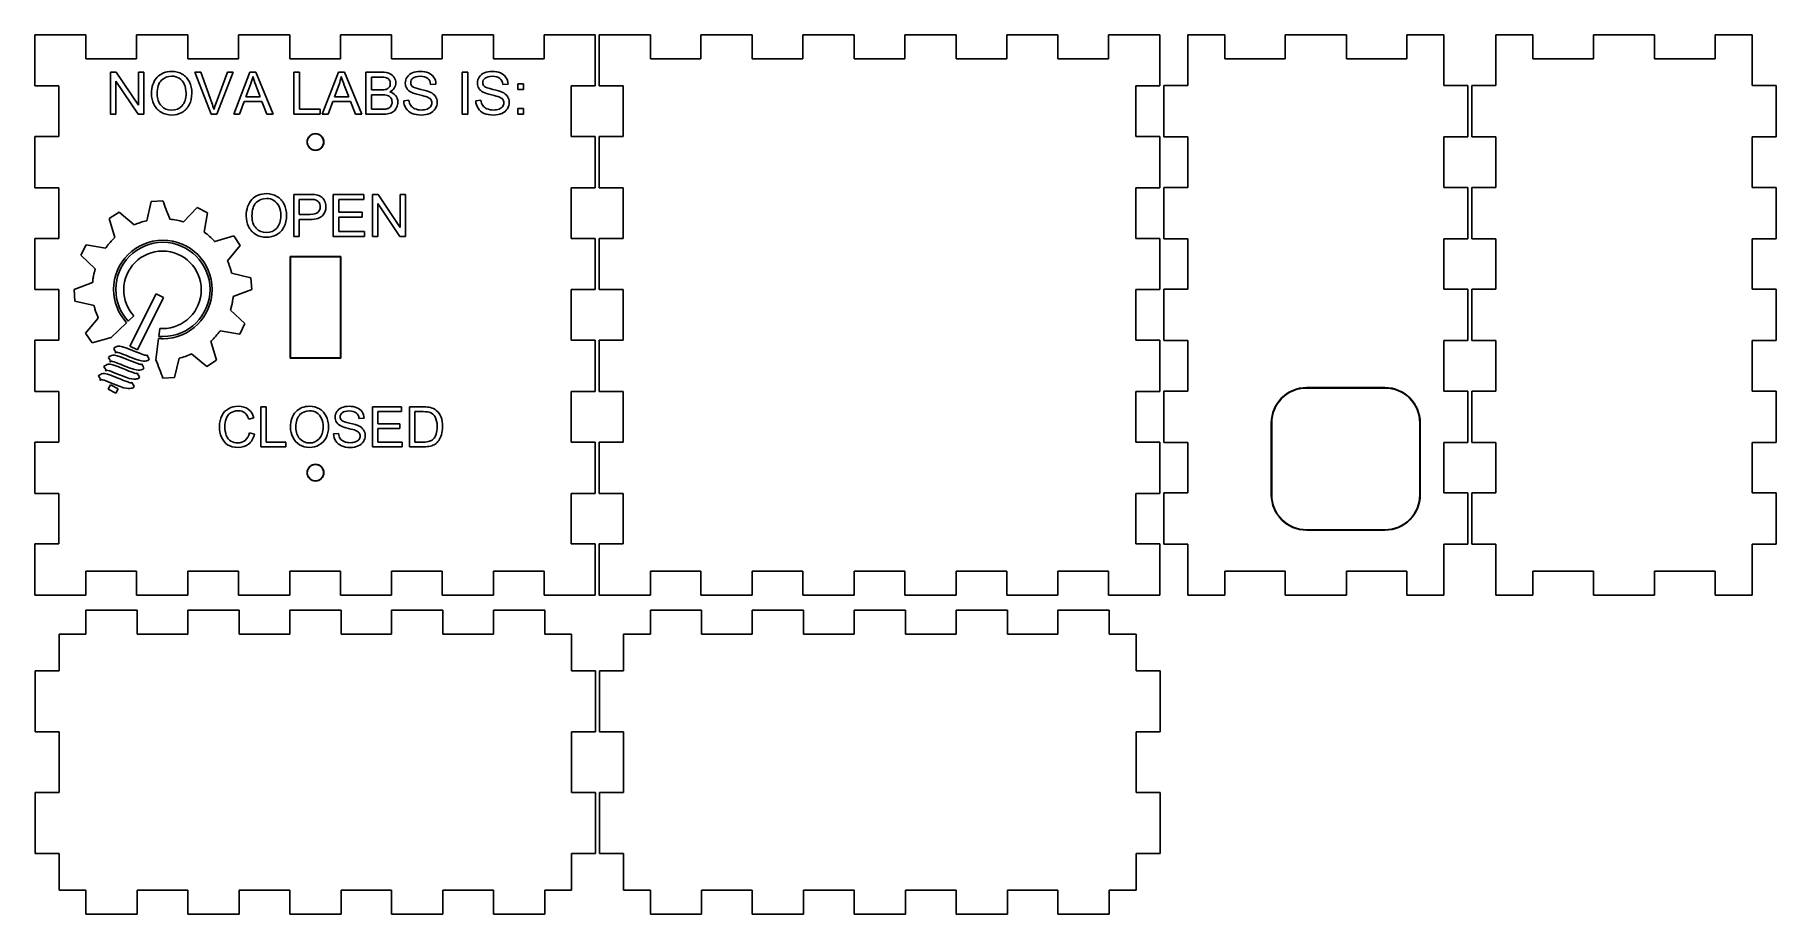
# Model space of a CAD drawing. Extents: x 30 to 465, y 50 to 270.
import ezdxf

# ---------------------------------------------------------------- set-up
doc = ezdxf.new("R2010")
doc.units = 0
doc.layers.add('cut', color=7, linetype='CONTINUOUS')
doc.layers.add('engrave', color=7, linetype='CONTINUOUS')

msp = doc.modelspace()

# ---------------------------------------------------------------- linework, layer by layer
at = {"layer": 'cut', "color": 5}
for p, q in [((30.370461, 270.219534), (43.142733, 270.219534)), ((30.370461, 257.447263), (30.370461, 270.219534)), ((43.142733, 270.219534), (43.142733, 264.219535)), ((55.780006, 264.219535), (55.780006, 270.219534)), ((55.780006, 270.219534), (68.597278, 270.219534)), ((68.597278, 270.219534), (68.597278, 264.219535)), ((81.234551, 264.219535), (81.234551, 270.219534)), ((81.234551, 270.219534), (94.051823, 270.219534)), ((94.051823, 270.219534), (94.051823, 264.219535)), ((106.689096, 264.219535), (106.689096, 270.219534)), ((106.689096, 270.219534), (119.506371, 270.219534)), ((119.506371, 270.219534), (119.506371, 264.219535)), ((132.143641, 264.219535), (132.143641, 270.219534)), ((132.143641, 270.219534), (144.960916, 270.219534)), ((144.960916, 270.219534), (144.960916, 264.219535)), ((157.598186, 264.219535), (157.598186, 270.219534)), ((157.598186, 270.219534), (170.37046, 270.219534)), ((170.37046, 270.219534), (170.37046, 257.447263)), ((171.370461, 270.219534), (184.142733, 270.219534)), ((171.370461, 257.447263), (171.370461, 270.219534)), ((184.142733, 270.219534), (184.142733, 264.219535)), ((196.780006, 264.219535), (196.780006, 270.219534)), ((196.780006, 270.219534), (209.597278, 270.219534)), ((209.597278, 270.219534), (209.597278, 264.219535)), ((222.234551, 264.219535), (222.234551, 270.219534)), ((222.234551, 270.219534), (235.051823, 270.219534)), ((235.051823, 270.219534), (235.051823, 264.219535)), ((247.689096, 264.219535), (247.689096, 270.219534)), ((247.689096, 270.219534), (260.506368, 270.219534)), ((260.506368, 270.219534), (260.506368, 264.219535)), ((273.143641, 264.219535), (273.143641, 270.219534)), ((273.143641, 270.219534), (285.960905, 270.219534)), ((285.960905, 270.219534), (285.960905, 264.219535)), ((298.598195, 264.219535), (298.598195, 270.219534)), ((298.598195, 270.219534), (311.370472, 270.219534)), ((311.370472, 270.219534), (311.370472, 257.447263)), ((318.370458, 270.219534), (327.615465, 270.219534)), ((318.370458, 257.53726), (318.370458, 270.219534)), ((327.615465, 270.219534), (327.615465, 264.219535)), ((342.725474, 264.219535), (342.725474, 270.219534)), ((342.725474, 270.219534), (358.015484, 270.219534)), ((358.015484, 270.219534), (358.015484, 264.219535)), ((373.125464, 264.219535), (373.125464, 270.219534)), ((373.125464, 270.219534), (382.370471, 270.219534)), ((382.370471, 270.219534), (382.370471, 257.53726)), ((395.370473, 270.219534), (404.615481, 270.219534)), ((395.370473, 257.53726), (395.370473, 270.219534)), ((404.615481, 270.219534), (404.615481, 264.219535)), ((419.725461, 264.219535), (419.725461, 270.219534)), ((419.725461, 270.219534), (435.015471, 270.219534)), ((435.015471, 270.219534), (435.015471, 264.219535)), ((450.125479, 264.219535), (450.125479, 270.219534)), ((450.125479, 270.219534), (459.370458, 270.219534)), ((459.370458, 270.219534), (459.370458, 257.53726)), ((43.142733, 264.219535), (55.780006, 264.219535)), ((68.597278, 264.219535), (81.234551, 264.219535)), ((94.051823, 264.219535), (106.689096, 264.219535)), ((119.506371, 264.219535), (132.143641, 264.219535)), ((144.960916, 264.219535), (157.598186, 264.219535)), ((184.142733, 264.219535), (196.780006, 264.219535)), ((209.597278, 264.219535), (222.234551, 264.219535)), ((235.051823, 264.219535), (247.689096, 264.219535)), ((260.506368, 264.219535), (273.143641, 264.219535)), ((285.960905, 264.219535), (298.598195, 264.219535)), ((327.615465, 264.219535), (342.725474, 264.219535)), ((358.015484, 264.219535), (373.125464, 264.219535)), ((404.615481, 264.219535), (419.725461, 264.219535)), ((435.015471, 264.219535), (450.125479, 264.219535)), ((36.37046, 257.447263), (30.370461, 257.447263)), ((36.37046, 244.809989), (36.37046, 257.447263)), ((170.37046, 257.447263), (164.370461, 257.447263)), ((164.370461, 257.447263), (164.370461, 244.809989)), ((177.370461, 257.447263), (171.370461, 257.447263)), ((177.370461, 244.809989), (177.370461, 257.447263)), ((311.370472, 257.447263), (305.370456, 257.447263)), ((305.370456, 257.447263), (305.370456, 244.809989)), ((312.37047, 244.719989), (312.37047, 257.53726)), ((312.37047, 257.53726), (318.370458, 257.53726)), ((382.370471, 257.53726), (388.370459, 257.53726)), ((388.370459, 257.53726), (388.370459, 244.719989)), ((389.370485, 244.719989), (389.370485, 257.53726)), ((389.370485, 257.53726), (395.370473, 257.53726)), ((459.370458, 257.53726), (465.370474, 257.53726)), ((465.370474, 257.53726), (465.370474, 244.719989)), ((30.370461, 231.992718), (30.370461, 244.809989)), ((30.370461, 244.809989), (36.37046, 244.809989)), ((100.479442, 245.535331), (100.479442, 245.535331)), ((100.479442, 245.477504), (100.479442, 245.477504)), ((164.370461, 244.809989), (170.37046, 244.809989)), ((170.37046, 244.809989), (170.37046, 231.992718)), ((171.370461, 231.992718), (171.370461, 244.809989)), ((171.370461, 244.809989), (177.370461, 244.809989)), ((305.370456, 244.809989), (311.370472, 244.809989)), ((311.370472, 244.809989), (311.370472, 231.992718)), ((318.370458, 244.719989), (312.37047, 244.719989)), ((318.370458, 232.082715), (318.370458, 244.719989)), ((388.370459, 244.719989), (382.370471, 244.719989)), ((382.370471, 244.719989), (382.370471, 232.082715)), ((395.370473, 244.719989), (389.370485, 244.719989)), ((395.370473, 232.082715), (395.370473, 244.719989)), ((465.370474, 244.719989), (459.370458, 244.719989)), ((459.370458, 244.719989), (459.370458, 232.082715)), ((36.37046, 231.992718), (30.370461, 231.992718)), ((36.37046, 219.355444), (36.37046, 231.992718)), ((170.37046, 231.992718), (164.370461, 231.992718)), ((164.370461, 231.992718), (164.370461, 219.355444)), ((177.370461, 231.992718), (171.370461, 231.992718)), ((177.370461, 219.355444), (177.370461, 231.992718)), ((311.370472, 231.992718), (305.370456, 231.992718)), ((305.370456, 231.992718), (305.370456, 219.355444)), ((312.37047, 219.265444), (312.37047, 232.082715)), ((312.37047, 232.082715), (318.370458, 232.082715)), ((382.370471, 232.082715), (388.370459, 232.082715)), ((388.370459, 232.082715), (388.370459, 219.265444)), ((389.370485, 219.265444), (389.370485, 232.082715)), ((389.370485, 232.082715), (395.370473, 232.082715)), ((459.370458, 232.082715), (465.370474, 232.082715)), ((465.370474, 232.082715), (465.370474, 219.265444)), ((30.370461, 206.538181), (30.370461, 219.355444)), ((30.370461, 219.355444), (36.37046, 219.355444)), ((164.370461, 219.355444), (170.37046, 219.355444)), ((170.37046, 219.355444), (170.37046, 206.538181)), ((171.370461, 206.538181), (171.370461, 219.355444)), ((171.370461, 219.355444), (177.370461, 219.355444)), ((305.370456, 219.355444), (311.370472, 219.355444)), ((311.370472, 219.355444), (311.370472, 206.538181)), ((318.370458, 219.265444), (312.37047, 219.265444)), ((318.370458, 206.628182), (318.370458, 219.265444)), ((388.370459, 219.265444), (382.370471, 219.265444)), ((382.370471, 219.265444), (382.370471, 206.628182)), ((395.370473, 219.265444), (389.370485, 219.265444)), ((395.370473, 206.628182), (395.370473, 219.265444)), ((465.370474, 219.265444), (459.370458, 219.265444)), ((459.370458, 219.265444), (459.370458, 206.628182)), ((94.12789, 214.812062), (94.12789, 214.76795)), ((94.171973, 214.812062), (94.12789, 214.812062)), ((94.12789, 214.812062), (94.12789, 214.812062)), ((94.12789, 214.76795), (94.12789, 189.464978)), ((106.783779, 214.812062), (94.171973, 214.812062)), ((94.216085, 214.723867), (106.739696, 214.723867)), ((94.216085, 189.509061), (94.216085, 214.723867)), ((94.216085, 214.723867), (94.216085, 214.723867)), ((106.739696, 214.723867), (106.739696, 189.509061)), ((106.82789, 214.812062), (106.783779, 214.812062)), ((106.82789, 214.76795), (106.82789, 214.812062)), ((106.82789, 189.464978), (106.82789, 214.76795)), ((36.37046, 206.538181), (30.370461, 206.538181)), ((36.37046, 193.900891), (36.37046, 206.538181)), ((170.37046, 206.538181), (164.370461, 206.538181)), ((164.370461, 206.538181), (164.370461, 193.900891)), ((177.370461, 206.538181), (171.370461, 206.538181)), ((177.370461, 193.900891), (177.370461, 206.538181)), ((311.370472, 206.538181), (305.370456, 206.538181)), ((305.370456, 206.538181), (305.370456, 193.900891)), ((312.37047, 193.81089), (312.37047, 206.628182)), ((312.37047, 206.628182), (318.370458, 206.628182)), ((382.370471, 206.628182), (388.370459, 206.628182)), ((388.370459, 206.628182), (388.370459, 193.81089)), ((389.370485, 193.81089), (389.370485, 206.628182)), ((389.370485, 206.628182), (395.370473, 206.628182)), ((459.370458, 206.628182), (465.370474, 206.628182)), ((465.370474, 206.628182), (465.370474, 193.81089)), ((30.370461, 181.083627), (30.370461, 193.900891)), ((30.370461, 193.900891), (36.37046, 193.900891)), ((164.370461, 193.900891), (170.37046, 193.900891)), ((170.37046, 193.900891), (170.37046, 181.083627)), ((171.370461, 181.083627), (171.370461, 193.900891)), ((171.370461, 193.900891), (177.370461, 193.900891)), ((305.370456, 193.900891), (311.370472, 193.900891)), ((311.370472, 193.900891), (311.370472, 181.083627)), ((318.370458, 193.81089), (312.37047, 193.81089)), ((318.370458, 181.173628), (318.370458, 193.81089)), ((388.370459, 193.81089), (382.370471, 193.81089)), ((382.370471, 193.81089), (382.370471, 181.173628)), ((395.370473, 193.81089), (389.370485, 193.81089)), ((395.370473, 181.173628), (395.370473, 193.81089)), ((465.370474, 193.81089), (459.370458, 193.81089)), ((459.370458, 193.81089), (459.370458, 181.173628)), ((94.12789, 189.464978), (94.12789, 189.412062)), ((94.12789, 189.412062), (94.171973, 189.412062)), ((94.171973, 189.412062), (106.783779, 189.412062)), ((106.739696, 189.509061), (94.216085, 189.509061)), ((106.783779, 189.412062), (106.82789, 189.412062)), ((106.82789, 189.412062), (106.82789, 189.464978)), ((36.37046, 181.083627), (30.370461, 181.083627)), ((36.37046, 168.446365), (36.37046, 181.083627)), ((170.37046, 181.083627), (164.370461, 181.083627)), ((164.370461, 181.083627), (164.370461, 168.446365)), ((177.370461, 181.083627), (171.370461, 181.083627)), ((177.370461, 168.446365), (177.370461, 181.083627)), ((311.370472, 181.083627), (305.370456, 181.083627)), ((305.370456, 181.083627), (305.370456, 168.446365)), ((312.37047, 168.356365), (312.37047, 181.173628)), ((312.37047, 181.173628), (318.370458, 181.173628)), ((367.619026, 182.053569), (348.083971, 182.053569)), ((348.083971, 182.053569), (348.083971, 182.053569)), ((348.083971, 181.947735), (367.619026, 181.947735)), ((348.083971, 181.947735), (348.083971, 181.947735)), ((382.370471, 181.173628), (388.370459, 181.173628)), ((388.370459, 181.173628), (388.370459, 168.356365)), ((389.370485, 168.356365), (389.370485, 181.173628)), ((389.370485, 181.173628), (395.370473, 181.173628)), ((459.370458, 181.173628), (465.370474, 181.173628)), ((465.370474, 181.173628), (465.370474, 168.356365)), ((339.255693, 173.216485), (339.255693, 155.260096)), ((339.352692, 155.260096), (339.352692, 173.216485)), ((376.350276, 173.216485), (376.350276, 155.260096)), ((376.456109, 155.260096), (376.456109, 173.216485)), ((30.370461, 155.629074), (30.370461, 168.446365)), ((30.370461, 168.446365), (36.37046, 168.446365)), ((164.370461, 168.446365), (170.37046, 168.446365)), ((170.37046, 168.446365), (170.37046, 155.629074)), ((171.370461, 155.629074), (171.370461, 168.446365)), ((171.370461, 168.446365), (177.370461, 168.446365)), ((305.370456, 168.446365), (311.370472, 168.446365)), ((311.370472, 168.446365), (311.370472, 155.629074)), ((318.370458, 168.356365), (312.37047, 168.356365)), ((318.370458, 155.719074), (318.370458, 168.356365)), ((388.370459, 168.356365), (382.370471, 168.356365)), ((382.370471, 168.356365), (382.370471, 155.719074)), ((395.370473, 168.356365), (389.370485, 168.356365)), ((395.370473, 155.719074), (395.370473, 168.356365)), ((465.370474, 168.356365), (459.370458, 168.356365)), ((459.370458, 168.356365), (459.370458, 155.719074)), ((100.479442, 162.885318), (100.479442, 162.885318)), ((100.479442, 162.82749), (100.479442, 162.82749)), ((36.37046, 155.629074), (30.370461, 155.629074)), ((36.37046, 142.991812), (36.37046, 155.629074)), ((170.37046, 155.629074), (164.370461, 155.629074)), ((164.370461, 155.629074), (164.370461, 142.991812)), ((177.370461, 155.629074), (171.370461, 155.629074)), ((177.370461, 142.991812), (177.370461, 155.629074)), ((311.370472, 155.629074), (305.370456, 155.629074)), ((305.370456, 155.629074), (305.370456, 142.991812)), ((312.37047, 142.901811), (312.37047, 155.719074)), ((312.37047, 155.719074), (318.370458, 155.719074)), ((382.370471, 155.719074), (388.370459, 155.719074)), ((388.370459, 155.719074), (388.370459, 142.901811)), ((389.370485, 142.901811), (389.370485, 155.719074)), ((389.370485, 155.719074), (395.370473, 155.719074)), ((459.370458, 155.719074), (465.370474, 155.719074)), ((465.370474, 155.719074), (465.370474, 142.901811)), ((367.619026, 146.528846), (348.083971, 146.528846)), ((348.083971, 146.431818), (367.619026, 146.431818)), ((30.370461, 130.219535), (30.370461, 142.991812)), ((30.370461, 142.991812), (36.37046, 142.991812)), ((164.370461, 142.991812), (170.37046, 142.991812)), ((170.37046, 142.991812), (170.37046, 130.219535)), ((171.370461, 130.219535), (171.370461, 142.991812)), ((171.370461, 142.991812), (177.370461, 142.991812)), ((305.370456, 142.991812), (311.370472, 142.991812)), ((311.370472, 142.991812), (311.370472, 130.219535)), ((318.370458, 142.901811), (312.37047, 142.901811)), ((318.370458, 130.219535), (318.370458, 142.901811)), ((388.370459, 142.901811), (382.370471, 142.901811)), ((382.370471, 142.901811), (382.370471, 130.219535)), ((395.370473, 142.901811), (389.370485, 142.901811)), ((395.370473, 130.219535), (395.370473, 142.901811)), ((465.370474, 142.901811), (459.370458, 142.901811)), ((459.370458, 142.901811), (459.370458, 130.219535)), ((55.780006, 136.219523), (43.142733, 136.219523)), ((43.142733, 136.219523), (43.142733, 130.219535)), ((55.780006, 130.219535), (55.780006, 136.219523)), ((81.234551, 136.219523), (68.597278, 136.219523)), ((68.597278, 136.219523), (68.597278, 130.219535)), ((81.234551, 130.219535), (81.234551, 136.219523)), ((106.689096, 136.219523), (94.051823, 136.219523)), ((94.051823, 136.219523), (94.051823, 130.219535)), ((106.689096, 130.219535), (106.689096, 136.219523)), ((132.143641, 136.219523), (119.506371, 136.219523)), ((119.506371, 136.219523), (119.506371, 130.219535)), ((132.143641, 130.219535), (132.143641, 136.219523)), ((157.598186, 136.219523), (144.960916, 136.219523)), ((144.960916, 136.219523), (144.960916, 130.219535)), ((157.598186, 130.219535), (157.598186, 136.219523)), ((196.780006, 136.219523), (184.142733, 136.219523)), ((184.142733, 136.219523), (184.142733, 130.219535)), ((196.780006, 130.219535), (196.780006, 136.219523)), ((222.234551, 136.219523), (209.597278, 136.219523)), ((209.597278, 136.219523), (209.597278, 130.219535)), ((222.234551, 130.219535), (222.234551, 136.219523)), ((247.689096, 136.219523), (235.051823, 136.219523)), ((235.051823, 136.219523), (235.051823, 130.219535)), ((247.689096, 130.219535), (247.689096, 136.219523)), ((273.143641, 136.219523), (260.506368, 136.219523)), ((260.506368, 136.219523), (260.506368, 130.219535)), ((273.143641, 130.219535), (273.143641, 136.219523)), ((298.598195, 136.219523), (285.960905, 136.219523)), ((285.960905, 136.219523), (285.960905, 130.219535)), ((298.598195, 130.219535), (298.598195, 136.219523)), ((342.725474, 136.219523), (327.615465, 136.219523)), ((327.615465, 136.219523), (327.615465, 130.219535)), ((342.725474, 130.219535), (342.725474, 136.219523)), ((373.125464, 136.219523), (358.015484, 136.219523)), ((358.015484, 136.219523), (358.015484, 130.219535)), ((373.125464, 130.219535), (373.125464, 136.219523)), ((419.725461, 136.219523), (404.615481, 136.219523)), ((404.615481, 136.219523), (404.615481, 130.219535)), ((419.725461, 130.219535), (419.725461, 136.219523)), ((450.125479, 136.219523), (435.015471, 136.219523)), ((435.015471, 136.219523), (435.015471, 130.219535)), ((450.125479, 130.219535), (450.125479, 136.219523)), ((43.142733, 130.219535), (30.370461, 130.219535)), ((43.133289, 120.458851), (43.133289, 126.458867)), ((43.133289, 126.458867), (55.950553, 126.458867)), ((68.597278, 130.219535), (55.780006, 130.219535)), ((55.950553, 126.458867), (55.950553, 120.458851)), ((68.587843, 120.458851), (68.587843, 126.458867)), ((68.587843, 126.458867), (81.405106, 126.458867)), ((94.051823, 130.219535), (81.234551, 130.219535)), ((81.405106, 126.458867), (81.405106, 120.458851)), ((94.042368, 120.458851), (94.042368, 126.458867)), ((94.042368, 126.458867), (106.85966, 126.458867)), ((119.506371, 130.219535), (106.689096, 130.219535)), ((106.85966, 126.458867), (106.85966, 120.458851)), ((119.496922, 120.458851), (119.496922, 126.458867)), ((119.496922, 126.458867), (132.314185, 126.458867)), ((144.960916, 130.219535), (132.143641, 130.219535)), ((132.314185, 126.458867), (132.314185, 120.458851)), ((144.951475, 120.458851), (144.951475, 126.458867)), ((144.951475, 126.458867), (157.768739, 126.458867)), ((170.37046, 130.219535), (157.598186, 130.219535)), ((157.768739, 126.458867), (157.768739, 120.458851)), ((184.142733, 130.219535), (171.370461, 130.219535)), ((184.13329, 120.458851), (184.13329, 126.458867)), ((184.13329, 126.458867), (196.950553, 126.458867)), ((209.597278, 130.219535), (196.780006, 130.219535)), ((196.950553, 126.458867), (196.950553, 120.458851)), ((209.587843, 120.458851), (209.587843, 126.458867)), ((209.587843, 126.458867), (222.405107, 126.458867)), ((235.051823, 130.219535), (222.234551, 130.219535)), ((222.405107, 126.458867), (222.405107, 120.458851)), ((235.042369, 120.458851), (235.042369, 126.458867)), ((235.042369, 126.458867), (247.85966, 126.458867)), ((260.506368, 130.219535), (247.689096, 130.219535)), ((247.85966, 126.458867), (247.85966, 120.458851)), ((260.496922, 120.458851), (260.496922, 126.458867)), ((260.496922, 126.458867), (273.314185, 126.458867)), ((285.960905, 130.219535), (273.143641, 130.219535)), ((273.314185, 126.458867), (273.314185, 120.458851)), ((285.951478, 120.458851), (285.951478, 126.458867)), ((285.951478, 126.458867), (298.768742, 126.458867)), ((311.370472, 130.219535), (298.598195, 130.219535)), ((298.768742, 126.458867), (298.768742, 120.458851)), ((327.615465, 130.219535), (318.370458, 130.219535)), ((358.015484, 130.219535), (342.725474, 130.219535)), ((382.370471, 130.219535), (373.125464, 130.219535)), ((404.615481, 130.219535), (395.370473, 130.219535)), ((435.015471, 130.219535), (419.725461, 130.219535)), ((459.370458, 130.219535), (450.125479, 130.219535)), ((36.451001, 120.458851), (43.133289, 120.458851)), ((36.451001, 111.303872), (36.451001, 120.458851)), ((55.950553, 120.458851), (68.587843, 120.458851)), ((81.405106, 120.458851), (94.042368, 120.458851)), ((106.85966, 120.458851), (119.496922, 120.458851)), ((132.314185, 120.458851), (144.951475, 120.458851)), ((157.768739, 120.458851), (164.450999, 120.458851)), ((164.450999, 120.458851), (164.450999, 111.303872)), ((177.451001, 120.458851), (184.13329, 120.458851)), ((177.451001, 111.303872), (177.451001, 120.458851)), ((196.950553, 120.458851), (209.587843, 120.458851)), ((222.405107, 120.458851), (235.042369, 120.458851)), ((247.85966, 120.458851), (260.496922, 120.458851)), ((273.314185, 120.458851), (285.951478, 120.458851)), ((298.768742, 120.458851), (305.451002, 120.458851)), ((305.451002, 120.458851), (305.451002, 111.303872)), ((30.451013, 96.013863), (30.451013, 111.303872)), ((30.451013, 111.303872), (36.451001, 111.303872)), ((164.450999, 111.303872), (170.451015, 111.303872)), ((170.451015, 111.303872), (170.451015, 96.013863)), ((171.451013, 96.013863), (171.451013, 111.303872)), ((171.451013, 111.303872), (177.451001, 111.303872)), ((305.451002, 111.303872), (311.451018, 111.303872)), ((311.451018, 111.303872), (311.451018, 96.013863)), ((36.451001, 96.013863), (30.451013, 96.013863)), ((36.451001, 80.903854), (36.451001, 96.013863)), ((170.451015, 96.013863), (164.450999, 96.013863)), ((164.450999, 96.013863), (164.450999, 80.903854)), ((177.451001, 96.013863), (171.451013, 96.013863)), ((177.451001, 80.903854), (177.451001, 96.013863)), ((311.451018, 96.013863), (305.451002, 96.013863)), ((305.451002, 96.013863), (305.451002, 80.903854)), ((30.451013, 65.613873), (30.451013, 80.903854)), ((30.451013, 80.903854), (36.451001, 80.903854)), ((164.450999, 80.903854), (170.451015, 80.903854)), ((170.451015, 80.903854), (170.451015, 65.613873)), ((171.451013, 65.613873), (171.451013, 80.903854)), ((171.451013, 80.903854), (177.451001, 80.903854)), ((305.451002, 80.903854), (311.451018, 80.903854)), ((311.451018, 80.903854), (311.451018, 65.613873)), ((36.451001, 65.613873), (30.451013, 65.613873)), ((36.451001, 56.458866), (36.451001, 65.613873)), ((170.451015, 65.613873), (164.450999, 65.613873)), ((164.450999, 65.613873), (164.450999, 56.458866)), ((177.451001, 65.613873), (171.451013, 65.613873)), ((177.451001, 56.458866), (177.451001, 65.613873)), ((311.451018, 65.613873), (305.451002, 65.613873)), ((305.451002, 65.613873), (305.451002, 56.458866)), ((43.133289, 56.458866), (36.451001, 56.458866)), ((43.133289, 50.45885), (43.133289, 56.458866)), ((68.587843, 56.458866), (55.950553, 56.458866)), ((55.950553, 56.458866), (55.950553, 50.45885)), ((68.587843, 50.45885), (68.587843, 56.458866)), ((94.042368, 56.458866), (81.405106, 56.458866)), ((81.405106, 56.458866), (81.405106, 50.45885)), ((94.042368, 50.45885), (94.042368, 56.458866)), ((119.496922, 56.458866), (106.85966, 56.458866)), ((106.85966, 56.458866), (106.85966, 50.45885)), ((119.496922, 50.45885), (119.496922, 56.458866)), ((144.951475, 56.458866), (132.314185, 56.458866)), ((132.314185, 56.458866), (132.314185, 50.45885)), ((144.951475, 50.45885), (144.951475, 56.458866)), ((164.450999, 56.458866), (157.768739, 56.458866)), ((157.768739, 56.458866), (157.768739, 50.45885)), ((184.13329, 56.458866), (177.451001, 56.458866)), ((184.13329, 50.45885), (184.13329, 56.458866)), ((209.587843, 56.458866), (196.950553, 56.458866)), ((196.950553, 56.458866), (196.950553, 50.45885)), ((209.587843, 50.45885), (209.587843, 56.458866)), ((235.042369, 56.458866), (222.405107, 56.458866)), ((222.405107, 56.458866), (222.405107, 50.45885)), ((235.042369, 50.45885), (235.042369, 56.458866)), ((260.496922, 56.458866), (247.85966, 56.458866)), ((247.85966, 56.458866), (247.85966, 50.45885)), ((260.496922, 50.45885), (260.496922, 56.458866)), ((285.951478, 56.458866), (273.314185, 56.458866)), ((273.314185, 56.458866), (273.314185, 50.45885)), ((285.951478, 50.45885), (285.951478, 56.458866)), ((305.451002, 56.458866), (298.768742, 56.458866)), ((298.768742, 56.458866), (298.768742, 50.45885)), ((55.950553, 50.45885), (43.133289, 50.45885)), ((81.405106, 50.45885), (68.587843, 50.45885)), ((106.85966, 50.45885), (94.042368, 50.45885)), ((132.314185, 50.45885), (119.496922, 50.45885)), ((157.768739, 50.45885), (144.951475, 50.45885)), ((196.950553, 50.45885), (184.13329, 50.45885)), ((222.405107, 50.45885), (209.587843, 50.45885)), ((247.85966, 50.45885), (235.042369, 50.45885)), ((273.314185, 50.45885), (260.496922, 50.45885)), ((298.768742, 50.45885), (285.951478, 50.45885))]:
    msp.add_line(p, q, dxfattribs=at)
for points in [[(100.479442, 245.535331), (99.322501, 245.535331), (98.3816, 244.594459), (98.3816, 243.437517)], [(98.439455, 243.437517), (98.439455, 244.562257), (99.354702, 245.477504), (100.479442, 245.477504)], [(102.572035, 243.437517), (102.572035, 244.594459), (101.636412, 245.535331), (100.479442, 245.535331)], [(100.479442, 245.477504), (101.604183, 245.477504), (102.51418, 244.562257), (102.51418, 243.437517)], [(98.3816, 243.437517), (98.3816, 242.280547), (99.322501, 241.344924), (100.479442, 241.344924)], [(100.479442, 241.402751), (99.354702, 241.402751), (98.439455, 242.312777), (98.439455, 243.437517)], [(100.479442, 241.344924), (101.636412, 241.344924), (102.572035, 242.280547), (102.572035, 243.437517)], [(102.51418, 243.437517), (102.51418, 242.312777), (101.604183, 241.402751), (100.479442, 241.402751)], [(348.083971, 182.053569), (343.192918, 182.053569), (339.255693, 178.107509), (339.255693, 173.216485)], [(339.352692, 173.216485), (339.352692, 178.054452), (343.246004, 181.947735), (348.083971, 181.947735)], [(376.456109, 173.216485), (376.456109, 178.107509), (372.51005, 182.053569), (367.619026, 182.053569)], [(367.619026, 181.947735), (372.456992, 181.947735), (376.350276, 178.054452), (376.350276, 173.216485)], [(100.479442, 162.885318), (99.322501, 162.885318), (98.3816, 161.944445), (98.3816, 160.787475)], [(98.439455, 160.787475), (98.439455, 161.912244), (99.354702, 162.82749), (100.479442, 162.82749)], [(102.572035, 160.787475), (102.572035, 161.944445), (101.636412, 162.885318), (100.479442, 162.885318)], [(100.479442, 162.82749), (101.604183, 162.82749), (102.51418, 161.912244), (102.51418, 160.787475)], [(98.3816, 160.787475), (98.3816, 159.630533), (99.322501, 158.69491), (100.479442, 158.69491)], [(100.479442, 158.752738), (99.354702, 158.752738), (98.439455, 159.662763), (98.439455, 160.787475)], [(100.479442, 158.69491), (101.636412, 158.69491), (102.572035, 159.630533), (102.572035, 160.787475)], [(102.51418, 160.787475), (102.51418, 159.662763), (101.604183, 158.752738), (100.479442, 158.752738)], [(339.255693, 155.260096), (339.255693, 150.369044), (343.192918, 146.431818), (348.083971, 146.431818)], [(348.083971, 146.528846), (343.246004, 146.528846), (339.352692, 150.42213), (339.352692, 155.260096)], [(367.619026, 146.431818), (372.51005, 146.431818), (376.456109, 150.369044), (376.456109, 155.260096)], [(376.350276, 155.260096), (376.350276, 150.42213), (372.456992, 146.528846), (367.619026, 146.528846)]]:
    msp.add_open_spline(points, degree=3, dxfattribs=at)
at = {"layer": 'engrave', "color": 1}
for p, q in [((49.284918, 250.358196), (49.284918, 260.895296)), ((49.284918, 260.895296), (50.715263, 260.895296)), ((56.156315, 250.358196), (50.621822, 258.638373)), ((50.621822, 258.638373), (50.621822, 250.358196)), ((50.715263, 260.895296), (56.249753, 252.622307)), ((56.249753, 252.622307), (56.249753, 260.895296)), ((56.249753, 260.895296), (57.586657, 260.895296)), ((57.586657, 260.895296), (57.586657, 250.358196)), ((74.391387, 250.358196), (70.3088, 260.895296)), ((70.3088, 260.895296), (71.818209, 260.895296)), ((71.818209, 260.895296), (74.556705, 253.240447)), ((75.677976, 253.240447), (78.524289, 260.895296)), ((79.947443, 260.895296), (75.821732, 250.358196)), ((78.524289, 260.895296), (79.947443, 260.895296)), ((80.05526, 250.358196), (84.101906, 260.895296)), ((84.252847, 257.775854), (83.095637, 254.685165)), ((84.101906, 260.895296), (85.604127, 260.895296)), ((86.667899, 254.685165), (85.568189, 257.603351)), ((85.604127, 260.895296), (89.916717, 250.358196)), ((95.070261, 250.358196), (95.070261, 260.895296)), ((95.070261, 260.895296), (96.464668, 260.895296)), ((96.464668, 260.895296), (96.464668, 251.601661)), ((102.164478, 250.358196), (106.211127, 260.895296)), ((106.362068, 257.775854), (105.204855, 254.685165)), ((106.211127, 260.895296), (107.713345, 260.895296)), ((108.777117, 254.685165), (107.677407, 257.603351)), ((107.713345, 260.895296), (112.025938, 250.358196)), ((113.096895, 250.358196), (113.096895, 260.895296)), ((113.096895, 260.895296), (117.050106, 260.895296)), ((116.597283, 259.65183), (114.491302, 259.65183)), ((114.491302, 259.65183), (114.491302, 256.4677)), ((130.584454, 257.926795), (129.24755, 257.826169)), ((137.13959, 250.358196), (137.13959, 260.895296)), ((137.13959, 260.895296), (138.533993, 260.895296)), ((138.533993, 260.895296), (138.533993, 250.358196)), ((148.582338, 257.926795), (147.245434, 257.826169)), ((151.011763, 256.518015), (151.011763, 257.991483)), ((151.011763, 257.991483), (152.485231, 257.991483)), ((152.485231, 257.991483), (152.485231, 256.518015)), ((59.512948, 255.490181), (59.512948, 255.490181)), ((60.950478, 255.46862), (60.950478, 255.46862)), ((82.693126, 253.549514), (81.535916, 250.358196)), ((87.099157, 253.549514), (82.693126, 253.549514)), ((83.095637, 254.685165), (86.667899, 254.685165)), ((88.328246, 250.358196), (87.099157, 253.549514)), ((104.802347, 253.549514), (103.645135, 250.358196)), ((109.208378, 253.549514), (104.802347, 253.549514)), ((105.204855, 254.685165), (108.777117, 254.685165)), ((110.437464, 250.358196), (109.208378, 253.549514)), ((114.491302, 256.4677), (116.769786, 256.4677)), ((116.927915, 255.224238), (114.491302, 255.224238)), ((114.491302, 255.224238), (114.491302, 251.601661)), ((122.51272, 253.743581), (123.828059, 253.858584)), ((122.51272, 253.743581), (122.51272, 253.743581)), ((140.510604, 253.743581), (141.825946, 253.858584)), ((140.510604, 253.743581), (140.510604, 253.743581)), ((152.485231, 256.518015), (151.011763, 256.518015)), ((50.621822, 250.358196), (49.284918, 250.358196)), ((57.586657, 250.358196), (56.156315, 250.358196)), ((75.821732, 250.358196), (74.391387, 250.358196)), ((81.535916, 250.358196), (80.05526, 250.358196)), ((89.916717, 250.358196), (88.328246, 250.358196)), ((101.65415, 250.358196), (95.070261, 250.358196)), ((96.464668, 251.601661), (101.65415, 251.601661)), ((101.65415, 251.601661), (101.65415, 250.358196)), ((103.645135, 250.358196), (102.164478, 250.358196)), ((112.025938, 250.358196), (110.437464, 250.358196)), ((117.114794, 250.358196), (113.096895, 250.358196)), ((114.491302, 251.601661), (117.114794, 251.601661)), ((138.533993, 250.358196), (137.13959, 250.358196)), ((151.011763, 250.358196), (151.011763, 251.831667)), ((151.011763, 251.831667), (152.485231, 251.831667)), ((152.485231, 250.358196), (151.011763, 250.358196)), ((152.485231, 251.831667), (152.485231, 250.358196)), ((59.443731, 228.577659), (58.32343, 223.768285)), ((62.352008, 228.770043), (59.443731, 228.577659)), ((63.212065, 226.518108), (63.178135, 226.597301)), ((63.981598, 224.481154), (63.212065, 226.518108)), ((70.895786, 227.06126), (67.512218, 223.473976)), ((73.50989, 225.771241), (70.895786, 227.06126)), ((95.04161, 219.800368), (95.04161, 230.337467)), ((95.04161, 230.337467), (99.016383, 230.337467)), ((99.131382, 229.094002), (96.436013, 229.094002)), ((96.436013, 229.094002), (96.436013, 225.327673)), ((104.903067, 219.800368), (104.903067, 230.337467)), ((104.903067, 230.337467), (112.52198, 230.337467)), ((112.52198, 229.094002), (106.297473, 229.094002)), ((106.297473, 229.094002), (106.297473, 225.866746)), ((112.52198, 230.337467), (112.52198, 229.094002)), ((114.69265, 219.800368), (114.69265, 230.337467)), ((114.69265, 230.337467), (116.122995, 230.337467)), ((121.564047, 219.800368), (116.029554, 228.080545)), ((116.029554, 228.080545), (116.029554, 219.800368)), ((116.122995, 230.337467), (121.657485, 222.064478)), ((121.657485, 222.064478), (121.657485, 230.337467)), ((121.657485, 230.337467), (122.994389, 230.337467)), ((122.994389, 230.337467), (122.994389, 219.800368)), ((51.420507, 225.884364), (48.976189, 224.277439)), ((48.976189, 224.277439), (50.379398, 219.547257)), ((55.211438, 222.727109), (51.420507, 225.884364)), ((63.981598, 224.458625), (63.981598, 224.481154)), ((64.094788, 224.153051), (63.992863, 224.413294)), ((72.695095, 220.893871), (73.50989, 225.771241)), ((83.174795, 224.932353), (83.174795, 224.932353)), ((84.612325, 224.910791), (84.612325, 224.910791)), ((96.436013, 225.327673), (99.160135, 225.327673)), ((99.138571, 224.08421), (96.436013, 224.08421)), ((96.436013, 224.08421), (96.436013, 219.800368)), ((106.297473, 225.866746), (112.126657, 225.866746)), ((112.126657, 224.630471), (106.297473, 224.630471)), ((106.297473, 224.630471), (106.297473, 221.043833)), ((112.126657, 225.866746), (112.126657, 224.630471)), ((43.182234, 217.736616), (41.892147, 215.12258)), ((48.059536, 216.921889), (43.182234, 217.736616)), ((80.050712, 219.977353), (75.32053, 218.574008)), ((78.500383, 213.742036), (81.657637, 217.533036)), ((80.050712, 219.965953), (80.050712, 219.977353)), ((81.657637, 217.544301), (80.050712, 219.965953)), ((81.657637, 217.533036), (81.657637, 217.544301)), ((96.436013, 219.800368), (95.04161, 219.800368)), ((112.766359, 219.800368), (104.903067, 219.800368)), ((106.297473, 221.043833), (112.766359, 221.043833)), ((112.766359, 221.043833), (112.766359, 219.800368)), ((116.029554, 219.800368), (114.69265, 219.800368)), ((122.994389, 219.800368), (121.564047, 219.800368)), ((41.892147, 215.12258), (45.479431, 211.738945)), ((84.350933, 209.509743), (79.541423, 210.629909)), ((84.543248, 206.601399), (84.350933, 209.509743)), ((44.800424, 208.321583), (40.183432, 206.578734)), ((40.183432, 206.578734), (40.375815, 203.670458)), ((60.642594, 205.522283), (54.098039, 192.441248)), ((56.007348, 191.48605), (62.551835, 204.566271)), ((62.551835, 204.566271), (60.642594, 205.522283)), ((62.551835, 204.566271), (62.551835, 204.566271)), ((79.926189, 204.858686), (84.543248, 206.601399)), ((40.375815, 203.670458), (45.18519, 202.550225)), ((82.834533, 198.05762), (79.24725, 201.441188)), ((46.226298, 199.438232), (43.069043, 195.647233)), ((49.406218, 194.606125), (53.293036, 198.265136)), ((53.695059, 198.634763), (55.112994, 199.975609)), ((61.575302, 196.838441), (61.333517, 194.866497)), ((76.667144, 196.258312), (81.544447, 195.443585)), ((81.544447, 195.443585), (82.834533, 198.05762)), ((43.069043, 195.647233), (43.069043, 195.635968)), ((43.069043, 195.635968), (44.675968, 193.214248)), ((44.675968, 193.202983), (49.406218, 194.606125)), ((44.675968, 193.214248), (44.675968, 193.202983)), ((50.236546, 192.053638), (50.074022, 191.752408)), ((54.098039, 192.441248), (56.007348, 191.48605)), ((61.273509, 194.326541), (60.63196, 189.027218)), ((75.750559, 188.90283), (74.34735, 193.632944)), ((47.797651, 187.53632), (47.634651, 187.235021)), ((48.915529, 189.808042), (48.753004, 189.506812)), ((49.179138, 188.420692), (49.165498, 188.395312)), ((49.178962, 188.420712), (49.319703, 188.679598)), ((50.499993, 190.665908), (50.485878, 190.639375)), ((50.499979, 190.665901), (50.640381, 190.926551)), ((57.143012, 188.004187), (57.041154, 187.82843)), ((58.463487, 190.248698), (58.362647, 190.074637)), ((58.744224, 188.874872), (58.956082, 189.266628)), ((58.956082, 189.266628), (58.956082, 189.266628)), ((60.63196, 189.027218), (60.63196, 189.015953)), ((65.282949, 184.602542), (66.40325, 189.411984)), ((69.515242, 190.453092), (73.306174, 187.295905)), ((73.306174, 187.295905), (75.750559, 188.90283)), ((46.429647, 185.203761), (46.266783, 184.902802)), ((46.692408, 183.816818), (46.678768, 183.790895)), ((46.692266, 183.816838), (46.83355, 184.076335)), ((48.061172, 186.148976), (48.047192, 186.122443)), ((48.061151, 186.14899), (48.201011, 186.409369)), ((49.240735, 182.734627), (48.685708, 181.62498)), ((51.150858, 181.779158), (49.240735, 182.734627)), ((54.656248, 183.400178), (54.55473, 183.225167)), ((56.024116, 185.732736), (55.923683, 185.557386)), ((56.30526, 184.358571), (56.516712, 184.748563)), ((57.423071, 186.629954), (57.63493, 187.021439)), ((62.374673, 184.410226), (65.282949, 184.602542)), ((48.685708, 181.62498), (50.595831, 180.669375)), ((50.595831, 180.669375), (51.150858, 181.779158)), ((51.150858, 181.779158), (51.150858, 181.779158)), ((54.937392, 182.025673), (55.149184, 182.41675)), ((85.104405, 174.490685), (83.808454, 174.185357)), ((86.848165, 167.27137), (86.848165, 177.218284)), ((86.848165, 177.218284), (88.16447, 177.218284)), ((88.16447, 177.218284), (88.16447, 168.445186)), ((112.611083, 174.416048), (111.349059, 174.321058)), ((114.748378, 167.27137), (114.748378, 177.218284)), ((114.748378, 177.218284), (121.940551, 177.218284)), ((121.940551, 176.044468), (116.064682, 176.044468)), ((116.064682, 176.044468), (116.064682, 172.997969)), ((121.940551, 177.218284), (121.940551, 176.044468)), ((124.003215, 167.27137), (124.003215, 177.218284)), ((124.003215, 177.218284), (127.429678, 177.218284)), ((127.409321, 176.044468), (125.319519, 176.044468)), ((125.319519, 176.044468), (125.319519, 168.445186)), ((83.957727, 170.758897), (85.274031, 170.426428)), ((83.957727, 170.758897), (83.957727, 170.758897)), ((94.23711, 172.115909), (94.23711, 172.115909)), ((95.594122, 172.095561), (95.594122, 172.095561)), ((104.991448, 170.467139), (106.233115, 170.575698)), ((104.991448, 170.467139), (104.991448, 170.467139)), ((116.064682, 172.997969), (121.567375, 172.997969)), ((121.567375, 171.830938), (116.064682, 171.830938)), ((116.064682, 171.830938), (116.064682, 168.445186)), ((121.567375, 172.997969), (121.567375, 171.830938)), ((93.063291, 167.27137), (86.848165, 167.27137)), ((88.16447, 168.445186), (93.063291, 168.445186)), ((93.063291, 168.445186), (93.063291, 167.27137)), ((122.171246, 167.27137), (114.748378, 167.27137)), ((116.064682, 168.445186), (122.171246, 168.445186)), ((122.171246, 168.445186), (122.171246, 167.27137)), ((127.592517, 167.27137), (124.003215, 167.27137)), ((125.319519, 168.445186), (127.443247, 168.445186))]:
    msp.add_line(p, q, dxfattribs=at)
for points in [[(60.921728, 259.597923), (61.86091, 260.587414), (63.073226, 261.082163), (64.55868, 261.082175)], [(64.55868, 261.082175), (65.531402, 261.082163), (66.408294, 260.849762), (67.189361, 260.384973)], [(124.690578, 260.715605), (125.270379, 260.95518), (125.91487, 261.074975), (126.624057, 261.074987)], [(126.624057, 261.074987), (127.40511, 261.074975), (128.093924, 260.949192), (128.690505, 260.697636)], [(142.688462, 260.715605), (143.268263, 260.95518), (143.912757, 261.074975), (144.621941, 261.074987)], [(144.621941, 261.074987), (145.402994, 261.074975), (146.091811, 260.949192), (146.688392, 260.697636)], [(59.512948, 255.490181), (59.512948, 257.239169), (59.98254, 258.608415), (60.921728, 259.597923)], [(62.017845, 258.864786), (61.306264, 258.186744), (60.950475, 257.054689), (60.950478, 255.46862)], [(64.565866, 259.881838), (63.578757, 259.88183), (62.729418, 259.542813), (62.017845, 258.864786)], [(66.445438, 259.353547), (65.887191, 259.705732), (65.260666, 259.88183), (64.565866, 259.881838)], [(67.717653, 257.865702), (67.427743, 258.505396), (67.00367, 259.001342), (66.445438, 259.353547)], [(67.189361, 260.384973), (67.970408, 259.920161), (68.565784, 259.272075), (68.975492, 258.440713)], [(68.152507, 255.61956), (68.152495, 256.477282), (68.007546, 257.225995), (67.717653, 257.865702)], [(68.975492, 258.440713), (69.385177, 257.609334), (69.590025, 256.666554), (69.590037, 255.612372)], [(84.820673, 259.788398), (84.686498, 259.112749), (84.497223, 258.441901), (84.252847, 257.775854)], [(85.568189, 257.603351), (85.232759, 258.48982), (84.983588, 259.218168), (84.820673, 259.788398)], [(106.929891, 259.788398), (106.795717, 259.112749), (106.606442, 258.441901), (106.362068, 257.775854)], [(107.677407, 257.603351), (107.341978, 258.48982), (107.092806, 259.218168), (106.929891, 259.788398)], [(118.200128, 259.504485), (117.888659, 259.602707), (117.354375, 259.651822), (116.597283, 259.65183)], [(117.050106, 260.895296), (117.855117, 260.895284), (118.500807, 260.788669), (118.987178, 260.575445)], [(118.099501, 256.589891), (118.454085, 256.695304), (118.721228, 256.870203), (118.900925, 257.11459)], [(118.918894, 258.958224), (118.751175, 259.224156), (118.511588, 259.406243), (118.200128, 259.504485)], [(118.900925, 257.11459), (119.08061, 257.358964), (119.170456, 257.665635), (119.170461, 258.034609)], [(119.170461, 258.034609), (119.170456, 258.384401), (119.086599, 258.692272), (118.918894, 258.958224)], [(118.987178, 260.575445), (119.473534, 260.3622), (119.85448, 260.033965), (120.130014, 259.590738)], [(120.176733, 256.927711), (119.932346, 256.52999), (119.56338, 256.208939), (119.069835, 255.964566)], [(120.130014, 259.590738), (120.405531, 259.147488), (120.543295, 258.683887), (120.543303, 258.199927)], [(120.543303, 258.199927), (120.543295, 257.749492), (120.421106, 257.325422), (120.176733, 256.927711)], [(122.915228, 258.171174), (122.915226, 258.703053), (123.066167, 259.200198), (123.368051, 259.662614)], [(123.285391, 256.859428), (123.038616, 257.24995), (122.915226, 257.687199), (122.915228, 258.171174)], [(124.410258, 255.878313), (123.907121, 256.141855), (123.532166, 256.468894), (123.285391, 256.859428)], [(123.368051, 259.662614), (123.66993, 260.12501), (124.110773, 260.476007), (124.690578, 260.715605)], [(124.837924, 259.382294), (124.452185, 259.073215), (124.259317, 258.700657), (124.25932, 258.264615)], [(124.25932, 258.264615), (124.259317, 257.886056), (124.395882, 257.574593), (124.669014, 257.330219)], [(124.669014, 257.330219), (124.937351, 257.085832), (125.638145, 256.835464), (126.771403, 256.57911)], [(126.681557, 259.845897), (125.838204, 259.845889), (125.223659, 259.691355), (124.837924, 259.382294)], [(128.518003, 259.335575), (128.103509, 259.67578), (127.49136, 259.845889), (126.681557, 259.845897)], [(129.24755, 257.826169), (129.175665, 258.492216), (128.932483, 258.99535), (128.518003, 259.335575)], [(128.690505, 260.697636), (129.287075, 260.446057), (129.745887, 260.075894), (130.066943, 259.587142)], [(130.066943, 259.587142), (130.387982, 259.098373), (130.560485, 258.544924), (130.584454, 257.926795)], [(140.913112, 258.171174), (140.913112, 258.703053), (141.064053, 259.200198), (141.365935, 259.662614)], [(141.283278, 256.859428), (141.0365, 257.24995), (140.913112, 257.687199), (140.913112, 258.171174)], [(142.408145, 255.878313), (141.905008, 256.141855), (141.53005, 256.468894), (141.283278, 256.859428)], [(141.365935, 259.662614), (141.667814, 260.12501), (142.108657, 260.476007), (142.688462, 260.715605)], [(142.835811, 259.382294), (142.450069, 259.073215), (142.257201, 258.700657), (142.257204, 258.264615)], [(142.257204, 258.264615), (142.257201, 257.886056), (142.393766, 257.574593), (142.666901, 257.330219)], [(142.666901, 257.330219), (142.935238, 257.085832), (143.636032, 256.835464), (144.76929, 256.57911)], [(144.679444, 259.845897), (143.836088, 259.845889), (143.221543, 259.691355), (142.835811, 259.382294)], [(146.515887, 259.335575), (146.101393, 259.67578), (145.489247, 259.845889), (144.679444, 259.845897)], [(147.245434, 257.826169), (147.173552, 258.492216), (146.93037, 258.99535), (146.515887, 259.335575)], [(146.688392, 260.697636), (147.284959, 260.446057), (147.743771, 260.075894), (148.064827, 259.587142)], [(148.064827, 259.587142), (148.385866, 259.098373), (148.558371, 258.544924), (148.582338, 257.926795)], [(60.116712, 252.8595), (59.714201, 253.688472), (59.512948, 254.565364), (59.512948, 255.490181)], [(61.892061, 250.897271), (61.111, 251.376448), (60.519217, 252.030524), (60.116712, 252.8595)], [(60.950478, 255.46862), (60.950475, 254.198797), (61.291888, 253.198517), (61.974719, 252.467776)], [(61.974719, 252.467776), (62.657541, 251.737029), (63.514069, 251.371659), (64.544304, 251.371659)], [(64.544304, 251.371659), (65.593694, 251.371659), (66.457409, 251.740625), (67.135454, 252.478557)], [(68.943147, 252.744498), (68.511877, 251.901144), (67.900928, 251.262642), (67.110297, 250.828988)], [(67.135454, 252.478557), (67.813479, 253.216486), (68.152495, 254.263488), (68.152507, 255.61956)], [(69.590037, 255.612372), (69.590025, 254.543803), (69.374396, 253.587845), (68.943147, 252.744498)], [(74.556705, 253.240447), (74.77712, 252.627096), (74.961603, 252.052085), (75.110154, 251.515409)], [(75.110154, 251.515409), (75.273069, 252.09042), (75.462342, 252.66543), (75.677976, 253.240447)], [(116.769786, 256.4677), (117.38792, 256.467695), (117.831156, 256.508425), (118.099501, 256.589891)], [(118.469667, 255.048139), (118.112673, 255.165533), (117.598757, 255.224232), (116.927915, 255.224238)], [(119.307029, 254.43719), (119.105767, 254.727086), (118.826647, 254.930738), (118.469667, 255.048139)], [(118.868579, 251.939481), (119.084203, 252.073647), (119.261498, 252.268914), (119.400467, 252.525273)], [(119.069835, 255.964566), (119.707132, 255.777681), (120.19709, 255.45903), (120.53971, 255.008609)], [(119.608908, 253.41295), (119.608902, 253.805871), (119.508276, 254.147283), (119.307029, 254.43719)], [(119.400467, 252.525273), (119.539422, 252.781633), (119.608902, 253.077523), (119.608908, 253.41295)], [(120.53971, 255.008609), (120.882311, 254.558176), (121.053617, 254.026292), (121.053626, 253.41295)], [(121.053626, 253.41295), (121.053617, 252.919394), (120.949398, 252.460582), (120.740963, 252.036515)], [(123.091327, 251.849636), (122.724754, 252.407874), (122.531886, 253.039189), (122.51272, 253.743581)], [(123.828059, 253.858584), (123.890351, 253.331486), (124.035301, 252.899029), (124.262913, 252.561211)], [(124.262913, 252.561211), (124.49052, 252.223391), (124.843913, 251.95026), (125.323092, 251.741821)], [(126.444367, 255.220645), (125.476423, 255.453041), (124.79839, 255.672263), (124.410258, 255.878313)], [(128.320343, 254.706727), (128.037621, 254.816932), (127.412296, 254.988238), (126.444367, 255.220645)], [(126.771403, 256.57911), (127.904649, 256.322745), (128.682115, 256.098729), (129.103797, 255.907066)], [(129.269112, 254.084994), (129.077435, 254.331766), (128.76118, 254.539011), (128.320343, 254.706727)], [(128.349093, 251.66635), (128.756387, 251.824476), (129.059466, 252.041304), (129.258331, 252.316832)], [(129.103797, 255.907066), (129.717134, 255.624344), (130.169957, 255.266162), (130.462263, 254.83251)], [(129.258331, 252.316832), (129.457182, 252.592357), (129.556612, 252.89304), (129.556617, 253.218882)], [(129.556617, 253.218882), (129.556612, 253.549511), (129.460775, 253.838216), (129.269112, 254.084994)], [(130.900709, 253.333885), (130.900701, 252.773245), (130.740175, 252.244953), (130.419136, 251.749007)], [(130.462263, 254.83251), (130.754552, 254.398851), (130.900701, 253.899312), (130.900709, 253.333885)], [(141.089211, 251.849636), (140.722641, 252.407874), (140.52977, 253.039189), (140.510604, 253.743581)], [(141.825946, 253.858584), (141.888235, 253.331486), (142.033188, 252.899029), (142.260797, 252.561211)], [(142.260797, 252.561211), (142.488404, 252.223391), (142.841797, 251.95026), (143.320976, 251.741821)], [(144.442251, 255.220645), (143.47431, 255.453041), (142.796274, 255.672263), (142.408145, 255.878313)], [(146.318227, 254.706727), (146.035508, 254.816932), (145.410182, 254.988238), (144.442251, 255.220645)], [(144.76929, 256.57911), (145.902536, 256.322745), (146.679999, 256.098729), (147.101681, 255.907066)], [(147.266999, 254.084994), (147.075319, 254.331766), (146.759064, 254.539011), (146.318227, 254.706727)], [(146.346977, 251.66635), (146.754271, 251.824476), (147.05735, 252.041304), (147.256215, 252.316832)], [(147.101681, 255.907066), (147.715021, 255.624344), (148.167841, 255.266162), (148.460147, 254.83251)], [(147.256215, 252.316832), (147.455066, 252.592357), (147.554496, 252.89304), (147.554504, 253.218882)], [(147.554504, 253.218882), (147.554496, 253.549511), (147.458661, 253.838216), (147.266999, 254.084994)], [(148.898596, 253.333885), (148.898585, 252.773245), (148.738062, 252.244953), (148.417023, 251.749007)], [(148.460147, 254.83251), (148.752436, 254.398851), (148.898585, 253.899312), (148.898596, 253.333885)], [(64.551492, 250.178505), (63.559591, 250.178505), (62.673114, 250.418095), (61.892061, 250.897271)], [(67.110297, 250.828988), (66.319646, 250.395334), (65.466714, 250.178505), (64.551492, 250.178505)], [(117.114794, 251.601661), (117.565215, 251.601659), (117.881471, 251.618425), (118.063563, 251.651973)], [(118.814672, 250.534294), (118.352262, 250.416895), (117.785636, 250.358196), (117.114794, 250.358196)], [(118.063563, 251.651973), (118.384605, 251.709473), (118.652945, 251.80531), (118.868579, 251.939481)], [(119.968292, 251.055401), (119.66161, 250.825395), (119.277071, 250.651693), (118.814672, 250.534294)], [(120.740963, 252.036515), (120.532514, 251.612442), (120.274958, 251.285403), (119.968292, 251.055401)], [(124.607921, 250.59539), (123.963424, 250.873311), (123.457894, 251.291392), (123.091327, 251.849636)], [(127.005001, 250.178505), (126.051437, 250.178505), (125.252409, 250.317468), (124.607921, 250.59539)], [(125.323092, 251.741821), (125.802263, 251.533378), (126.341338, 251.429156), (126.940313, 251.429156)], [(126.940313, 251.429156), (127.472194, 251.429156), (127.941787, 251.50822), (128.349093, 251.66635)], [(129.035514, 250.591797), (128.43414, 250.316269), (127.757304, 250.178505), (127.005001, 250.178505)], [(130.419136, 251.749007), (130.09808, 251.253058), (129.636873, 250.867322), (129.035514, 250.591797)], [(142.605805, 250.59539), (141.961311, 250.873311), (141.455781, 251.291392), (141.089211, 251.849636)], [(145.002888, 250.178505), (144.049321, 250.178505), (143.250293, 250.317468), (142.605805, 250.59539)], [(143.320976, 251.741821), (143.80015, 251.533378), (144.339223, 251.429156), (144.9382, 251.429156)], [(144.9382, 251.429156), (145.470078, 251.429156), (145.939671, 251.50822), (146.346977, 251.66635)], [(147.033398, 250.591797), (146.432024, 250.316269), (145.755188, 250.178505), (145.002888, 250.178505)], [(148.417023, 251.749007), (148.095964, 251.253058), (147.634757, 250.867322), (147.033398, 250.591797)], [(63.178135, 226.597301), (62.902624, 227.32381), (62.626637, 228.045298), (62.352008, 228.770043)], [(83.174795, 224.932353), (83.174795, 226.68134), (83.644387, 228.050587), (84.583575, 229.040095)], [(84.583575, 229.040095), (85.52276, 230.029585), (86.735076, 230.524335), (88.220527, 230.524346)], [(85.679692, 228.306957), (84.968111, 227.628916), (84.612325, 226.49686), (84.612325, 224.910791)], [(88.227716, 229.32401), (87.240607, 229.324002), (86.391267, 228.984982), (85.679692, 228.306957)], [(88.220527, 230.524346), (89.193249, 230.524335), (90.070141, 230.291934), (90.851208, 229.827142)], [(90.107287, 228.795718), (89.549038, 229.147903), (88.922516, 229.324002), (88.227716, 229.32401)], [(91.3795, 227.307874), (91.08959, 227.947567), (90.66552, 228.443513), (90.107287, 228.795718)], [(90.851208, 229.827142), (91.632258, 229.362333), (92.227634, 228.714246), (92.637339, 227.882882)], [(91.814354, 225.061732), (91.814345, 225.919453), (91.669393, 226.668166), (91.3795, 227.307874)], [(92.637339, 227.882882), (93.047024, 227.051503), (93.251872, 226.108726), (93.251884, 225.054541)], [(99.016383, 230.337467), (99.715975, 230.337456), (100.250255, 230.303914), (100.619227, 230.236838)], [(100.432348, 229.000564), (100.197545, 229.062847), (99.76389, 229.093993), (99.131382, 229.094002)], [(101.312836, 228.378831), (101.090013, 228.692682), (100.796516, 228.899926), (100.432348, 229.000564)], [(100.619227, 230.236838), (101.136732, 230.150577), (101.570386, 229.986459), (101.920192, 229.744484)], [(101.079238, 225.830807), (101.45778, 226.166226), (101.647055, 226.638214), (101.647063, 227.246775)], [(101.647063, 227.246775), (101.647055, 227.687609), (101.535645, 228.064963), (101.312836, 228.378831)], [(101.920192, 229.744484), (102.269984, 229.50249), (102.551501, 229.163474), (102.764742, 228.727432)], [(103.084593, 227.289902), (103.084582, 226.393835), (102.799473, 225.635538), (102.229262, 225.01501)], [(102.764742, 228.727432), (102.977967, 228.291373), (103.084582, 227.812196), (103.084593, 227.289902)], [(58.32343, 223.768285), (57.25796, 223.517474), (56.212238, 223.169895), (55.211438, 222.727109)], [(63.992863, 224.413294), (63.98757, 224.427816), (63.986891, 224.444035), (63.981598, 224.458625)], [(67.512218, 223.473976), (66.385539, 223.818976), (65.237687, 224.040675), (64.094788, 224.153051)], [(83.778558, 222.301672), (83.37605, 223.130643), (83.174795, 224.007536), (83.174795, 224.932353)], [(85.553908, 220.339443), (84.772847, 220.818617), (84.181064, 221.472692), (83.778558, 222.301672)], [(84.612325, 224.910791), (84.612325, 223.640969), (84.953737, 222.640689), (85.636566, 221.909948)], [(85.636566, 221.909948), (86.319388, 221.179201), (87.175919, 220.813828), (88.206151, 220.81383)], [(88.206151, 220.81383), (89.255544, 220.813828), (90.119259, 221.182794), (90.797301, 221.920729)], [(92.604996, 222.186669), (92.173727, 221.343316), (91.562778, 220.704814), (90.772144, 220.271159)], [(90.797301, 221.920729), (91.475326, 222.658658), (91.814345, 223.705657), (91.814354, 225.061732)], [(93.251884, 225.054541), (93.251872, 223.985974), (93.036243, 223.030017), (92.604996, 222.186669)], [(102.229262, 225.01501), (101.659032, 224.394471), (100.628806, 224.084205), (99.138571, 224.08421)], [(99.160135, 225.327673), (100.06098, 225.327667), (100.700682, 225.495378), (101.079238, 225.830807)], [(48.591423, 217.623493), (48.407862, 217.393584), (48.232647, 217.161909), (48.059536, 216.921889)], [(48.591423, 217.634826), (48.589659, 217.632722), (48.593187, 217.6258), (48.591423, 217.623493)], [(49.15724, 218.302568), (48.963567, 218.084127), (48.77512, 217.864328), (48.591423, 217.634826)], [(50.379398, 219.547257), (49.955748, 219.155161), (49.544653, 218.740605), (49.15724, 218.302568)], [(50.051227, 206.590134), (50.051227, 213.389707), (55.563496, 218.902247), (62.36334, 218.902247)], [(62.363361, 218.359021), (55.863525, 218.359021), (50.594399, 213.089895), (50.594399, 206.590128)], [(62.36334, 218.902247), (69.163185, 218.902247), (74.675453, 213.389707), (74.675453, 206.590134)], [(74.132322, 206.590128), (74.132322, 213.089895), (68.863128, 218.359021), (62.363361, 218.359021)], [(75.263935, 218.630604), (74.493181, 219.456324), (73.633666, 220.217781), (72.695095, 220.893871)], [(75.32053, 218.574008), (75.30248, 218.593552), (75.281918, 218.611264), (75.263935, 218.630604)], [(88.213339, 219.620677), (87.221438, 219.620677), (86.334964, 219.860266), (85.553908, 220.339443)], [(90.772144, 220.271159), (89.981495, 219.837505), (89.12856, 219.620677), (88.213339, 219.620677)], [(52.586023, 206.499874), (52.586023, 211.849957), (56.923092, 216.186619), (62.272835, 216.186619)], [(62.272835, 216.186619), (67.622715, 216.186619), (71.95958, 211.849957), (71.95958, 206.499874)], [(79.088865, 212.214304), (78.915143, 212.73418), (78.721267, 213.241976), (78.500383, 213.742036)], [(44.902349, 209.181572), (44.860208, 208.895678), (44.828721, 208.607273), (44.800424, 208.321583)], [(45.049402, 210.018897), (44.994096, 209.739857), (44.94354, 209.461495), (44.902349, 209.181572)], [(45.060735, 210.109422), (45.054763, 210.079564), (45.055238, 210.04862), (45.049402, 210.018897)], [(45.196522, 210.68664), (45.150378, 210.493578), (45.100161, 210.303095), (45.060735, 210.109422)], [(45.275783, 211.00341), (45.248503, 210.897345), (45.221631, 210.79284), (45.196522, 210.68664)], [(45.479431, 211.738945), (45.404649, 211.494649), (45.339436, 211.249267), (45.275783, 211.00341)], [(79.337775, 211.433371), (79.262858, 211.696193), (79.175793, 211.955282), (79.088865, 212.214304)], [(79.541423, 210.629909), (79.477838, 210.899856), (79.413846, 211.166478), (79.337775, 211.433371)], [(53.293036, 198.265136), (51.280308, 200.456947), (50.051227, 203.379881), (50.051227, 206.590134)], [(50.594399, 206.590128), (50.594399, 203.520548), (51.770074, 200.730077), (53.695059, 198.634763)], [(55.112994, 199.975609), (53.543324, 201.697217), (52.586023, 203.986746), (52.586023, 206.499874)], [(71.95958, 206.499874), (71.95958, 201.150198), (67.622715, 196.813197), (62.272835, 196.813197)], [(74.675453, 206.590134), (74.675453, 199.790426), (69.163185, 194.278022), (62.36334, 194.278022)], [(62.363361, 194.821166), (68.863128, 194.821166), (74.132322, 200.09036), (74.132322, 206.590128)], [(79.824399, 203.998764), (79.866812, 204.284116), (79.897892, 204.572792), (79.926189, 204.858686)], [(45.18519, 202.550225), (45.248028, 202.283874), (45.314124, 202.021527), (45.388906, 201.758027)], [(45.388906, 201.758027), (45.389991, 201.754566), (45.387888, 201.750291), (45.388906, 201.746762)], [(45.388906, 201.746762), (45.612776, 200.960197), (45.895684, 200.186118), (46.226298, 199.438232)], [(79.24725, 201.441188), (79.333364, 201.723011), (79.413235, 202.005919), (79.484896, 202.289914)], [(79.484896, 202.289914), (79.520929, 202.434184), (79.55452, 202.575265), (79.586753, 202.719942)], [(79.586753, 202.719942), (79.61858, 202.860684), (79.648981, 202.997218), (79.677279, 203.138639)], [(79.677279, 203.138639), (79.678636, 203.145696), (79.675854, 203.153771), (79.677279, 203.161236)], [(79.677279, 203.161236), (79.732381, 203.440276), (79.783208, 203.718774), (79.824399, 203.998764)], [(62.272835, 196.813197), (62.038176, 196.813197), (61.805687, 196.822087), (61.575302, 196.838441)], [(76.135326, 195.556708), (76.319023, 195.786617), (76.49383, 196.017884), (76.667144, 196.258312)], [(50.074022, 191.752408), (50.650289, 191.103802), (50.544359, 190.755409), (50.499979, 190.665901)], [(54.779842, 191.33853), (50.274548, 193.168646), (51.102915, 192.141313), (50.236546, 192.053638)], [(62.36334, 194.278022), (61.996014, 194.278022), (61.632692, 194.295122), (61.273509, 194.326541)], [(61.333517, 194.866497), (61.673564, 194.836706), (62.015714, 194.821166), (62.363361, 194.821166)], [(74.34735, 193.632944), (74.561041, 193.830621), (74.763739, 194.034676), (74.969694, 194.244024)], [(74.969694, 194.244024), (75.373868, 194.657359), (75.769424, 195.087795), (76.135326, 195.545375)], [(76.135326, 195.545375), (76.137022, 195.547886), (76.133493, 195.554197), (76.135326, 195.556708)], [(47.634651, 187.235021), (48.210036, 186.586483), (48.105532, 186.239176), (48.061151, 186.14899)], [(52.340471, 186.8206), (47.835177, 188.649563), (48.663205, 187.624673), (47.797651, 187.53632)], [(48.753004, 189.506812), (49.330154, 188.855355), (49.222799, 188.508794), (49.178962, 188.420712)], [(53.458282, 189.090898), (48.954074, 190.923118), (49.781423, 189.895785), (48.915529, 189.808042)], [(49.165498, 188.395312), (49.165498, 188.395312), (49.171402, 188.405152), (49.179138, 188.420692)], [(49.319703, 188.679598), (49.667893, 188.759876), (51.206347, 188.114121), (53.130654, 187.31568)], [(50.485878, 190.639375), (50.485878, 190.639375), (50.492189, 190.650097), (50.499993, 190.665908)], [(50.640381, 190.926551), (50.98891, 191.006219), (52.527025, 190.360395), (54.452214, 189.560869)], [(53.130654, 187.31568), (56.275151, 186.012225), (56.780843, 186.472587), (57.398709, 186.623508)], [(57.041154, 187.82843), (56.750103, 187.802168), (55.912168, 188.094645), (53.458282, 189.090898)], [(54.452214, 189.560869), (57.596711, 188.257685), (58.100979, 188.718522), (58.719658, 188.868493)], [(58.362647, 190.074637), (58.071459, 190.048511), (57.232303, 190.340987), (54.779842, 191.33853)], [(57.63493, 187.021439), (57.051605, 187.823476), (57.143012, 188.004187), (57.143012, 188.004187)], [(58.956082, 189.266628), (58.371129, 190.068326), (58.463487, 190.248698), (58.463487, 190.248698)], [(58.719658, 188.868493), (58.735062, 188.871615), (58.744224, 188.874872), (58.744224, 188.874872)], [(60.63196, 189.015953), (60.909575, 188.239295), (61.217931, 187.447165), (61.514683, 186.662161)], [(66.40325, 189.411984), (67.468177, 189.664084), (68.513561, 190.009627), (69.515242, 190.453092)], [(46.266783, 184.902802), (46.843933, 184.251753), (46.736578, 183.905192), (46.692266, 183.816838)], [(50.972943, 184.488041), (46.46731, 186.318769), (47.296084, 185.291504), (46.429647, 185.203761)], [(46.678768, 183.790895), (46.678768, 183.790895), (46.684604, 183.80121), (46.692408, 183.816818)], [(46.83355, 184.076335), (47.182011, 184.155934), (48.720126, 183.509839), (50.64484, 182.712009)], [(48.047192, 186.122443), (48.047192, 186.122443), (48.053571, 186.133165), (48.061172, 186.148976)], [(48.201011, 186.409369), (48.54954, 186.4889), (50.087655, 185.842398), (52.012843, 185.043889)], [(50.64484, 182.712009), (53.788047, 181.409911), (54.293605, 181.868238), (54.911945, 182.018955)], [(54.55473, 183.225167), (54.264221, 183.198973), (53.425946, 183.491517), (50.972943, 184.488041)], [(52.012843, 185.043889), (55.159105, 183.739009), (55.663372, 184.201204), (56.282256, 184.352192)], [(55.923683, 185.557386), (55.632089, 185.530514), (54.793475, 185.823669), (52.340471, 186.8206)], [(55.149184, 182.41675), (54.564841, 183.219127), (54.656248, 183.400178), (54.656248, 183.400178)], [(56.516712, 184.748563), (55.933252, 185.551007), (56.024116, 185.732736), (56.024116, 185.732736)], [(56.282256, 184.352192), (56.296574, 184.355721), (56.30526, 184.358571), (56.30526, 184.358571)], [(57.398709, 186.623508), (57.414045, 186.626765), (57.423071, 186.629954), (57.423071, 186.629954)], [(61.514683, 186.662161), (61.80017, 185.908575), (62.089797, 185.161708), (62.374673, 184.410226)], [(54.911945, 182.018955), (54.928163, 182.022416), (54.937392, 182.025673), (54.937392, 182.025673)], [(76.480577, 172.319462), (76.480577, 173.35531), (76.678474, 174.258856), (77.074271, 175.030099)], [(77.074271, 175.030099), (77.470065, 175.801328), (78.033225, 176.387102), (78.763755, 176.787432)], [(78.149704, 174.236245), (77.941627, 173.618796), (77.837589, 172.982131), (77.837592, 172.326246)], [(79.231925, 175.711999), (78.718517, 175.345595), (78.357778, 174.853679), (78.149704, 174.236245)], [(78.763755, 176.787432), (79.494276, 177.187741), (80.298307, 177.387902), (81.175846, 177.38791)], [(81.148707, 176.26159), (80.384252, 176.261581), (79.745324, 176.078382), (79.231925, 175.711999)], [(82.804265, 175.766278), (82.365489, 176.096476), (81.813637, 176.261581), (81.148707, 176.26159)], [(81.175846, 177.38791), (82.170984, 177.387902), (83.00781, 177.134591), (83.686323, 176.627982)], [(83.808454, 174.185357), (83.577755, 174.909091), (83.243025, 175.436064), (82.804265, 175.766278)], [(83.686323, 176.627982), (84.364822, 176.121356), (84.837516, 175.408923), (85.104405, 174.490685)], [(94.23711, 172.115909), (94.237107, 173.766937), (94.680399, 175.059492), (95.566984, 175.993577)], [(95.566984, 175.993577), (96.453562, 176.927648), (97.597976, 177.394687), (99.000228, 177.394695)], [(96.601706, 175.301506), (95.929983, 174.661441), (95.594122, 173.592795), (95.594122, 172.095561)], [(99.007016, 176.261595), (98.075194, 176.261587), (97.273426, 175.941555), (96.601706, 175.301506)], [(99.000228, 177.394695), (99.918469, 177.394687), (100.746247, 177.175301), (101.483566, 176.736544)], [(100.78131, 175.762892), (100.254331, 176.095352), (99.662897, 176.261587), (99.007016, 176.261595)], [(101.982267, 174.358382), (101.708596, 174.962247), (101.308275, 175.430414), (100.78131, 175.762892)], [(101.483566, 176.736544), (102.220866, 176.297768), (102.782898, 175.685981), (103.169655, 174.901183)], [(102.392765, 172.238046), (102.392757, 173.047728), (102.255924, 173.754505), (101.982267, 174.358382)], [(103.169655, 174.901183), (103.556395, 174.116368), (103.749769, 173.226394), (103.74978, 172.231256)], [(105.371412, 174.646742), (105.371412, 175.14883), (105.513897, 175.618129), (105.798871, 176.054645)], [(105.720842, 173.408467), (105.487888, 173.777114), (105.371412, 174.189873), (105.371412, 174.646742)], [(105.798871, 176.054645), (106.083842, 176.491141), (106.499993, 176.822478), (107.047324, 177.048657)], [(107.18642, 175.790027), (106.822285, 175.49826), (106.640218, 175.146566), (106.640221, 174.734948)], [(106.640221, 174.734948), (106.640218, 174.377593), (106.769134, 174.083574), (107.02697, 173.852888)], [(107.047324, 177.048657), (107.594651, 177.274815), (108.203043, 177.387902), (108.872508, 177.38791)], [(108.926788, 176.227664), (108.13067, 176.227655), (107.550548, 176.081775), (107.18642, 175.790027)], [(108.872508, 177.38791), (109.609814, 177.387902), (110.260051, 177.269163), (110.823217, 177.031695)], [(110.660375, 175.745925), (110.269096, 176.067074), (109.691235, 176.227655), (108.926788, 176.227664)], [(111.349059, 174.321058), (111.281202, 174.949801), (111.051642, 175.424756), (110.660375, 175.745925)], [(110.823217, 177.031695), (111.386372, 176.794208), (111.819484, 176.444777), (112.122557, 175.9834)], [(112.122557, 175.9834), (112.425615, 175.522007), (112.588458, 174.999557), (112.611083, 174.416048)], [(129.112374, 175.840915), (128.759545, 175.976607), (128.191861, 176.044459), (127.409321, 176.044468)], [(127.429678, 177.218284), (128.20317, 177.218275), (128.793471, 177.17078), (129.20058, 177.075798)], [(130.357434, 174.717987), (130.015911, 175.276614), (129.600892, 175.650923), (129.112374, 175.840915)], [(129.20058, 177.075798), (129.770519, 176.94461), (130.256782, 176.707131), (130.65937, 176.363365)], [(130.869707, 172.319462), (130.869698, 173.359834), (130.698943, 174.159342), (130.357434, 174.717987)], [(130.65937, 176.363365), (131.184074, 175.920064), (131.576476, 175.353512), (131.836581, 174.663704)], [(131.836581, 174.663704), (132.096665, 173.973882), (132.226713, 173.185684), (132.226722, 172.299108)], [(77.006422, 169.65293), (76.655857, 170.480705), (76.480577, 171.36955), (76.480577, 172.319462)], [(78.539848, 167.756501), (77.868122, 168.193006), (77.356981, 168.82515), (77.006422, 169.65293)], [(77.837592, 172.326246), (77.837589, 171.48037), (77.960852, 170.74193), (78.207379, 170.11092)], [(78.207379, 170.11092), (78.4539, 169.479908), (78.837257, 169.008346), (79.357449, 168.696234)], [(82.91961, 168.86586), (83.430745, 169.291056), (83.776783, 169.922069), (83.957727, 170.758897)], [(85.274031, 170.426428), (84.998094, 169.345336), (84.501654, 168.520951), (83.784708, 167.953269)], [(94.807055, 169.632574), (94.427091, 170.415117), (94.237107, 171.242894), (94.23711, 172.115909)], [(95.594122, 172.095561), (95.594122, 170.896861), (95.916411, 169.952605), (96.560996, 169.262795)], [(101.432676, 169.272972), (102.072728, 169.969569), (102.392757, 170.957926), (102.392765, 172.238046)], [(103.74978, 172.231256), (103.749769, 171.222537), (103.546216, 170.320126), (103.139121, 169.524014)], [(105.537646, 168.679272), (105.191608, 169.206243), (105.009541, 169.802198), (104.991448, 170.467139)], [(106.782706, 172.482304), (106.307749, 172.731086), (105.953794, 173.039806), (105.720842, 173.408467)], [(106.233115, 170.575698), (106.291919, 170.078123), (106.428749, 169.669889), (106.643613, 169.350995)], [(108.702881, 171.861472), (107.789156, 172.080849), (107.149098, 172.287794), (106.782706, 172.482304)], [(107.02697, 173.852888), (107.280275, 173.622191), (107.941818, 173.385844), (109.011601, 173.14385)], [(110.473786, 171.376337), (110.2069, 171.48037), (109.616598, 171.64208), (108.702881, 171.861472)], [(109.011601, 173.14385), (110.081376, 172.901841), (110.815295, 172.690375), (111.213358, 172.509445)], [(111.369416, 170.789428), (111.188472, 171.02238), (110.889929, 171.218016), (110.473786, 171.376337)], [(111.213358, 172.509445), (111.792343, 172.242559), (112.219802, 171.904437), (112.495736, 171.495077)], [(111.359236, 169.120301), (111.54695, 169.380394), (111.640809, 169.664236), (111.640818, 169.971827)], [(111.640818, 169.971827), (111.640809, 170.283937), (111.550343, 170.55647), (111.369416, 170.789428)], [(112.909627, 170.08039), (112.909618, 169.551152), (112.758085, 169.052449), (112.455026, 168.584282)], [(112.495736, 171.495077), (112.771654, 171.085708), (112.909618, 170.614145), (112.909627, 170.08039)], [(129.879087, 169.14405), (130.191194, 169.456159), (130.434326, 169.875702), (130.608482, 170.402679)], [(130.608482, 170.402679), (130.782624, 170.92965), (130.869698, 171.568576), (130.869707, 172.319462)], [(131.962104, 170.290727), (131.785685, 169.707207), (131.559514, 169.224336), (131.283597, 168.842114)], [(132.226722, 172.299108), (132.226713, 171.543698), (132.138507, 170.874238), (131.962104, 170.290727)], [(81.155492, 167.101743), (80.083446, 167.101743), (79.211565, 167.319997), (78.539848, 167.756501)], [(79.357449, 168.696234), (79.877632, 168.384121), (80.440792, 168.228064), (81.04693, 168.228064)], [(81.04693, 168.228064), (81.784235, 168.228064), (82.408463, 168.440662), (82.91961, 168.86586)], [(83.784708, 167.953269), (83.067745, 167.385585), (82.191341, 167.101743), (81.155492, 167.101743)], [(96.482967, 167.78025), (95.745656, 168.232588), (95.187016, 168.850028), (94.807055, 169.632574)], [(98.993444, 167.101743), (98.057101, 167.101743), (97.220275, 167.327913), (96.482967, 167.78025)], [(96.560996, 169.262795), (97.205574, 168.572976), (98.014127, 168.228069), (98.986659, 168.228069)], [(98.986659, 168.228069), (99.977273, 168.228069), (100.792613, 168.576368), (101.432676, 169.272972)], [(101.40893, 167.715791), (100.662565, 167.306425), (99.857405, 167.101743), (98.993444, 167.101743)], [(103.139121, 169.524014), (102.73201, 168.727896), (102.155278, 168.125157), (101.40893, 167.715791)], [(106.969295, 167.495276), (106.3609, 167.757633), (105.883685, 168.152298), (105.537646, 168.679272)], [(106.643613, 169.350995), (106.858472, 169.032095), (107.19207, 168.774262), (107.64441, 168.577494)], [(109.232119, 167.101743), (108.33196, 167.101743), (107.577687, 167.23292), (106.969295, 167.495276)], [(107.64441, 168.577494), (108.096744, 168.380726), (108.605625, 168.282343), (109.171051, 168.282346)], [(109.171051, 168.282346), (109.673142, 168.282343), (110.116434, 168.35698), (110.500925, 168.506253)], [(111.148901, 167.491884), (110.581209, 167.231791), (109.942283, 167.101743), (109.232119, 167.101743)], [(110.500925, 168.506253), (110.885407, 168.655523), (111.17151, 168.860205), (111.359236, 169.120301)], [(112.455026, 168.584282), (112.151953, 168.116109), (111.716577, 167.751977), (111.148901, 167.491884)], [(127.443247, 168.445186), (128.099131, 168.445186), (128.613665, 168.50625), (128.98685, 168.628385)], [(129.190403, 167.440997), (128.726751, 167.327913), (128.194122, 167.27137), (127.592517, 167.27137)], [(128.98685, 168.628385), (129.360024, 168.750513), (129.657435, 168.922401), (129.879087, 169.14405)], [(130.377791, 167.9397), (130.049837, 167.720315), (129.654043, 167.55408), (129.190403, 167.440997)], [(131.283597, 168.842114), (131.007663, 168.459887), (130.705727, 168.159083), (130.377791, 167.9397)]]:
    msp.add_open_spline(points, degree=3, dxfattribs=at)

doc.saveas('drawing.dxf')
